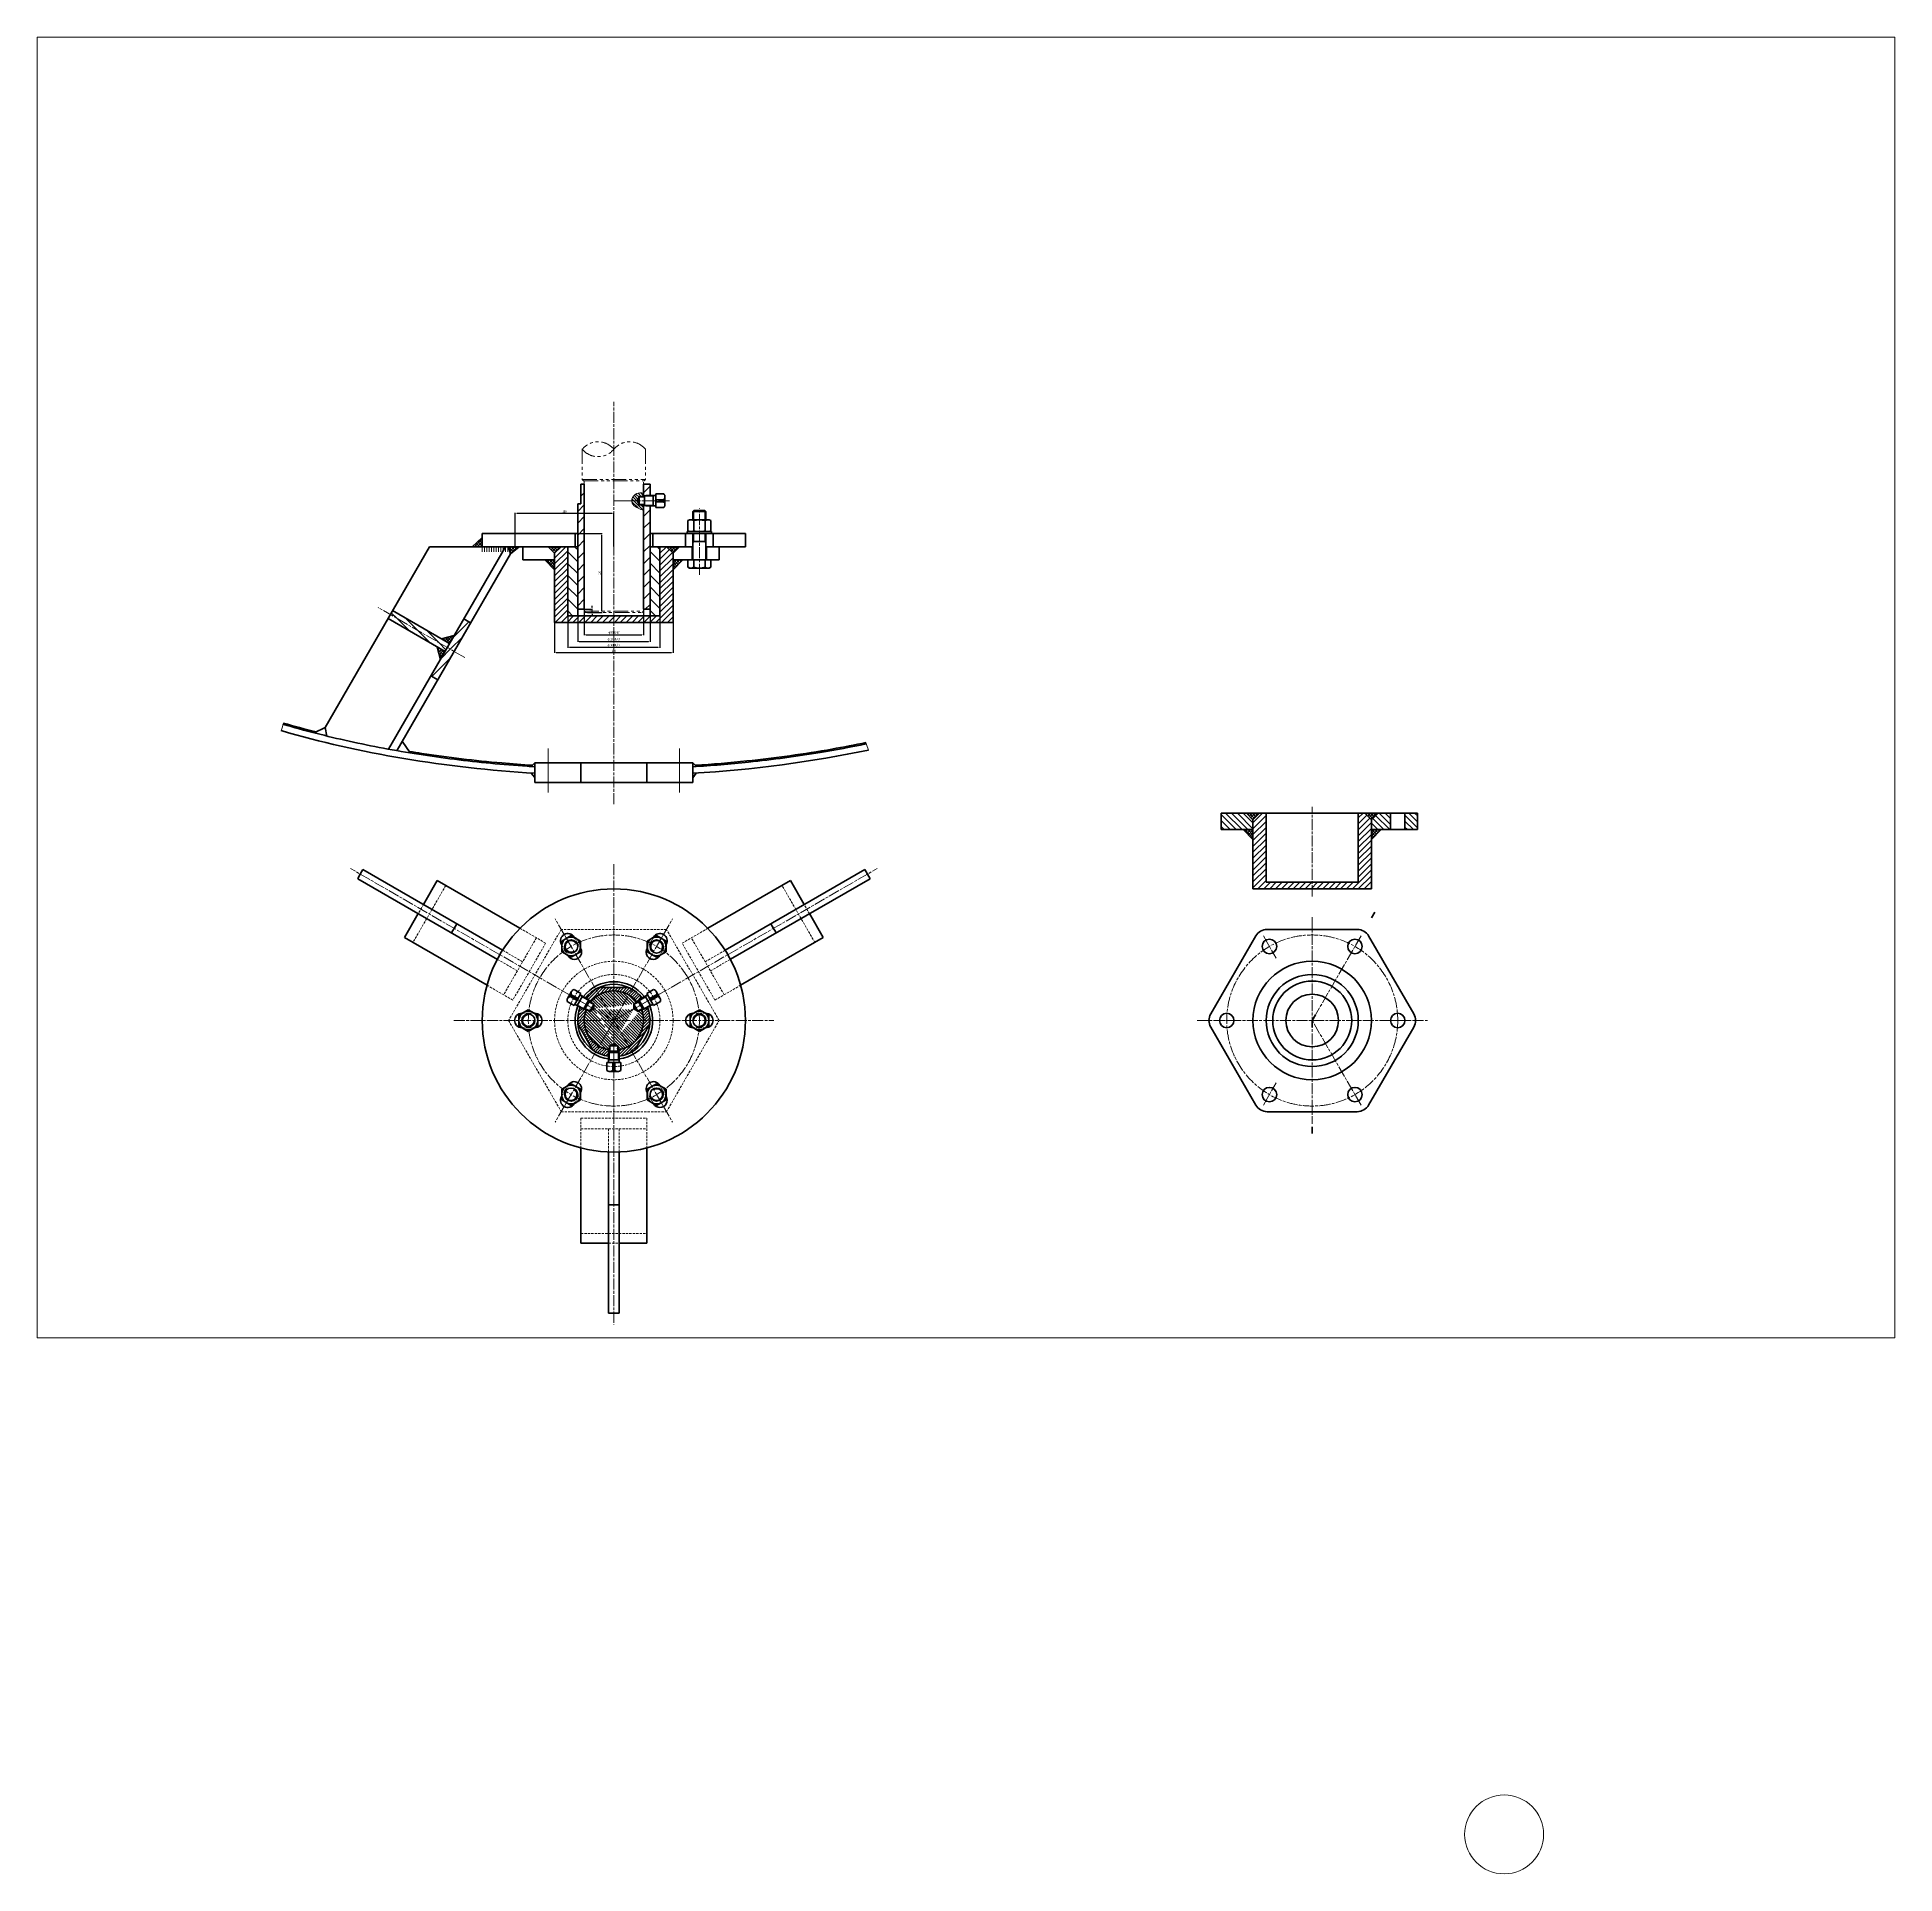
# Model space of a CAD drawing. Header units: millimetres. Extents: x 17368 to 100025, y -24769 to 12950.
# Drawn here: x 67260 to 70084, y -5059 to -2267 of the extents above; entities that cross this region are included whole.
import ezdxf

# ---------------------------------------------------------------- set-up
doc = ezdxf.new("R2010")
doc.units = ezdxf.units.MM
doc.header["$LTSCALE"] = 2.8
for name, pattern in [('ACAD_ISO04W100', [30, 24, -3, 0, -3]), ('AM_ISO08W050', [18, 12, -1.5, 3, -1.5]), ('AM_ISO08W050x2', [9, 6, -0.75, 1.5, -0.75]), ('PHANTOM2', [31.75, 15.875, -3.175, 3.175, -3.175, 3.175, -3.175]), ('YSYWPCG_HIDDEN', [0.375, 0.25, -0.125])]:
    doc.linetypes.add(name, pattern=pattern)
doc.layers.get('0').update_dxf_attribs({"lineweight": 50})
doc.layers.get('Defpoints').update_dxf_attribs({"lineweight": 50})
for name, color, linetype, lineweight in [('AM_0N', 7, 'Continuous', 50), ('AM_4N', 3, 'Continuous', 15), ('AM_7N', 4, 'AM_ISO08W050', 15), ('bhatch', 5, 'Continuous', 15), ('red', 1, 'ACAD_ISO04W100', 15), ('双点划线', 4, 'PHANTOM2', 15), ('细实线', 5, 'Continuous', 15)]:
    doc.layers.add(name, color=color, linetype=linetype, lineweight=lineweight)
doc.layers.add('不可打印线2', color=2, linetype='Continuous', lineweight=15, plot=False)
doc.styles.add('仿宋体', font='', dxfattribs={"width": 0.7, "height": 3.5})
doc.styles.get('仿宋体').set_extended_font_data('FangSong_GB2312')
doc.dimstyles.new('ISO-25', dxfattribs={"dimtxt": 3.5, "dimasz": 2.5, "dimexe": 1.25, "dimexo": 0.625, "dimtad": 1, "dimdsep": 46, "dimtxsty": '仿宋体', "dimcen": 2.5, "dimadec": 0, "dimazin": 0, "dimtfac": 1, "dimtmove": 0, "dimatfit": 1, "dimfxl": 0, "dimarcsym": 0})

# ---------------------------------------------------------------- blocks, each defined once
blk = doc.blocks.new('*D1631')
at = {"layer": 'Defpoints', "color": 0, "lineweight": 15}
for p in [(68136.7, -2990.9), (67986.7, -3041.8), (68136.7, -3041.8)]:
    blk.add_point(p, dxfattribs=at)
at = {"layer": '不可打印线2', "color": 0, "lineweight": -2}
for p, q in [((67986.7, -3041.2), (67986.7, -2990.1)), ((67989.2, -2990.9), (68134.2, -2990.9)), ((68136.7, -3041.2), (68136.7, -2990.1))]:
    blk.add_line(p, q, dxfattribs=at)
at = {"layer": '不可打印线2', "color": 0, "lineweight": 15}
for points in [[(67989.2, -2990.4), (67989.2, -2991.3), (67986.7, -2990.9)], [(68134.2, -2990.4), (68134.2, -2991.3), (68136.7, -2990.9)]]:
    blk.add_solid(points, dxfattribs=at)
at = {"layer": '不可打印线2', "color": 0, "lineweight": 15, "insert": (68061.7, -2988.3), "char_height": 3.5, "attachment_point": 5, "style": '仿宋体'}
blk.add_mtext('150', dxfattribs=at)
blk = doc.blocks.new('*D1632')
at = {"layer": 'Defpoints', "color": 0, "lineweight": 15}
for p in [(68091.7, -3136.4), (68181.7, -3134.1), (68181.7, -3175.5)]:
    blk.add_point(p, dxfattribs=at)
at = {"layer": '不可打印线2', "color": 0, "lineweight": -2}
for p, q in [((68091.7, -3137.1), (68091.7, -3176.3)), ((68181.7, -3134.7), (68181.7, -3176.3)), ((68094.2, -3175.5), (68179.2, -3175.5))]:
    blk.add_line(p, q, dxfattribs=at)
at = {"layer": '不可打印线2', "color": 0, "lineweight": 15}
for points in [[(68094.2, -3175), (68094.2, -3175.9), (68091.7, -3175.5)], [(68179.2, -3175), (68179.2, -3175.9), (68181.7, -3175.5)]]:
    blk.add_solid(points, dxfattribs=at)
at = {"layer": '不可打印线2', "color": 0, "lineweight": 15, "insert": (68136.7, -3172.5), "char_height": 3.5, "attachment_point": 5, "style": '仿宋体'}
blk.add_mtext('φ90H8/k7', dxfattribs=at)
blk = doc.blocks.new('*D1633')
at = {"layer": 'Defpoints', "color": 0, "lineweight": 15}
for p in [(68191.7, -3131.8), (68081.7, -3136.5), (68191.7, -3185.6)]:
    blk.add_point(p, dxfattribs=at)
at = {"layer": '不可打印线2', "color": 0, "lineweight": -2}
for p, q in [((68191.7, -3132.4), (68191.7, -3186.4)), ((68081.7, -3137.1), (68081.7, -3186.4)), ((68084.2, -3185.6), (68189.2, -3185.6))]:
    blk.add_line(p, q, dxfattribs=at)
at = {"layer": '不可打印线2', "color": 0, "lineweight": 15}
for points in [[(68084.2, -3185.2), (68084.2, -3186.1), (68081.7, -3185.6)], [(68189.2, -3185.2), (68189.2, -3186.1), (68191.7, -3185.6)]]:
    blk.add_solid(points, dxfattribs=at)
at = {"layer": '不可打印线2', "color": 0, "lineweight": 15, "insert": (68136.7, -3182.7), "char_height": 3.5, "attachment_point": 5, "style": '仿宋体'}
blk.add_mtext('φ110H8/e7', dxfattribs=at)
blk = doc.blocks.new('*D1634')
at = {"layer": 'Defpoints', "color": 0, "lineweight": 15}
for p in [(68066.7, -3117.8), (68206.7, -3117.8), (68206.7, -3194.6)]:
    blk.add_point(p, dxfattribs=at)
at = {"layer": '不可打印线2', "color": 0, "lineweight": -2}
for p, q in [((68066.7, -3118.4), (68066.7, -3195.4)), ((68206.7, -3118.4), (68206.7, -3195.4)), ((68069.2, -3194.6), (68204.2, -3194.6))]:
    blk.add_line(p, q, dxfattribs=at)
at = {"layer": '不可打印线2', "color": 0, "lineweight": 15}
for points in [[(68069.2, -3194.2), (68069.2, -3195), (68066.7, -3194.6)], [(68204.2, -3194.2), (68204.2, -3195), (68206.7, -3194.6)]]:
    blk.add_solid(points, dxfattribs=at)
at = {"layer": '不可打印线2', "color": 0, "lineweight": 15, "insert": (68136.7, -3191.6), "char_height": 3.5, "attachment_point": 5, "style": '仿宋体'}
blk.add_mtext('φ140H8/r7', dxfattribs=at)
blk = doc.blocks.new('*D1635')
at = {"layer": 'Defpoints', "color": 0, "lineweight": 15}
for p in [(68046.7, -3141.9), (68226.7, -3141.9), (68226.7, -3202.5)]:
    blk.add_point(p, dxfattribs=at)
at = {"layer": '不可打印线2', "color": 0, "lineweight": -2}
for p, q in [((68046.7, -3142.5), (68046.7, -3203.3)), ((68226.7, -3142.5), (68226.7, -3203.3)), ((68049.2, -3202.5), (68224.2, -3202.5))]:
    blk.add_line(p, q, dxfattribs=at)
at = {"layer": '不可打印线2', "color": 0, "lineweight": 15}
for points in [[(68049.2, -3202.1), (68049.2, -3203), (68046.7, -3202.5)], [(68224.2, -3202.1), (68224.2, -3203), (68226.7, -3202.5)]]:
    blk.add_solid(points, dxfattribs=at)
at = {"layer": '不可打印线2', "color": 0, "lineweight": 15, "insert": (68136.7, -3200), "char_height": 3.5, "attachment_point": 5, "style": '仿宋体'}
blk.add_mtext('180', dxfattribs=at)
blk = doc.blocks.new('*D1647')
at = {"layer": 'Defpoints', "color": 0, "lineweight": 15}
for p in [(68091.7, -3136.8), (68096.2, -3141.8), (68103.5, -3136.8)]:
    blk.add_point(p, dxfattribs=at)
at = {"layer": '不可打印线2', "color": 0, "lineweight": -2}
for p, q in [((68103.5, -3134.3), (68103.5, -3131.8)), ((68092.3, -3136.8), (68104.3, -3136.8)), ((68096.8, -3141.8), (68104.3, -3141.8)), ((68103.5, -3141.8), (68103.5, -3136.8)), ((68103.5, -3144.3), (68103.5, -3146.8))]:
    blk.add_line(p, q, dxfattribs=at)
at = {"layer": '不可打印线2', "color": 0, "lineweight": 15}
for points in [[(68103.1, -3134.3), (68103.9, -3134.3), (68103.5, -3136.8)], [(68103.1, -3144.3), (68103.9, -3144.3), (68103.5, -3141.8)]]:
    blk.add_solid(points, dxfattribs=at)
at = {"layer": '不可打印线2', "color": 0, "lineweight": 15, "insert": (68101, -3139.3), "char_height": 3.5, "attachment_point": 5, "rotation": 90, "style": '仿宋体'}
blk.add_mtext('5', dxfattribs=at)
blk = doc.blocks.new('*D1648')
at = {"layer": 'Defpoints', "color": 0, "lineweight": 15}
for p in [(68075.9, -3021.8), (68103.5, -3141.8), (68117.9, -3141.8)]:
    blk.add_point(p, dxfattribs=at)
at = {"layer": '不可打印线2', "color": 0, "lineweight": -2}
for p, q in [((68076.5, -3021.8), (68118.7, -3021.8)), ((68117.9, -3024.3), (68117.9, -3139.3)), ((68104.2, -3141.8), (68118.7, -3141.8))]:
    blk.add_line(p, q, dxfattribs=at)
at = {"layer": '不可打印线2', "color": 0, "lineweight": 15}
for points in [[(68117.5, -3024.3), (68118.3, -3024.3), (68117.9, -3021.8)], [(68117.5, -3139.3), (68118.3, -3139.3), (68117.9, -3141.8)]]:
    blk.add_solid(points, dxfattribs=at)
at = {"layer": '不可打印线2', "color": 0, "lineweight": 15, "insert": (68115.3, -3081.8), "char_height": 3.5, "attachment_point": 5, "rotation": 90, "style": '仿宋体'}
blk.add_mtext('120', dxfattribs=at)

msp = doc.modelspace()

# ---------------------------------------------------------------- hatches: boundary and pattern name
at = {"layer": 'bhatch'}
h = msp.add_hatch(dxfattribs=at)
h.set_pattern_fill('ANSI31', color=256, style=0)
h.set_pattern_definition([(45, (-2149.7643, -2198.5866), (-2.24506403, 2.24506403), [])])
h.paths.add_polyline_path([(68114.20343, -3722.95804), (68109.20342, -3714.29779, 0.0946884846), (68093.57853, -3727.79351), (68098.51814, -3730.64539), (68102.35301, -3732.85945, -0.0864324777)])
h.paths.add_polyline_path([(68113.79052, -3711.9292, 0.02347896), (68109.20342, -3714.29779), (68114.20343, -3722.95804, -0.1316524463), (68136.70342, -3716.9292), (68136.70342, -3711.9292)])
h.paths.add_polyline_path([(68136.70342, -3711.9292), (68136.70342, -3716.9292, -0.1316524146), (68159.20341, -3722.95806), (68164.20341, -3714.29781, 0.0234791253), (68159.61628, -3711.9292)])
h.paths.add_polyline_path([(68171.05379, -3732.85944), (68174.88867, -3730.64537), (68179.82826, -3727.79349, 0.0946881914), (68164.20341, -3714.29781), (68159.20341, -3722.95806, -0.0864322265)])
h.paths.add_polyline_path([(68187.82823, -3741.64987), (68182.88866, -3744.50174), (68179.05376, -3746.71582, -0.0864319515), (68181.7034, -3761.9292), (68191.7034, -3761.9292, 0.0946880614)])
h.paths.add_polyline_path([(68159.20343, -3800.90033), (68164.20342, -3809.56058, 0.0234785633), (68168.54816, -3806.77239), (68191.46112, -3767.08598, 0.0234786936), (68191.7034, -3761.9292), (68181.7034, -3761.9292, -0.2679490135)])
h.paths.add_polyline_path([(68144.70342, -3806.21238), (68144.70342, -3810.64056), (68144.70343, -3816.34427, 0.0946880663), (68164.20342, -3809.56058), (68159.20343, -3800.90033, -0.0864320719)])
h.paths.add_polyline_path([(68128.70346, -3816.34428), (68128.70346, -3810.64058), (68128.70345, -3806.21239, -0.0864322743), (68114.20341, -3800.90035), (68109.20341, -3809.5606, 0.0946883179)])
h.paths.add_polyline_path([(68104.8585, -3806.77228, 0.023479522), (68109.20341, -3809.5606), (68114.20341, -3800.90035, -0.2679492299), (68091.7034, -3761.9292), (68081.7034, -3761.9292, 0.0234794871), (68081.9457, -3767.08615)])
h.paths.add_polyline_path([(68094.35303, -3746.71583), (68090.51817, -3744.50178), (68085.57855, -3741.64989, 0.0946879349), (68081.7034, -3761.9292), (68091.7034, -3761.9292, -0.0864319037)])
at = {"layer": '细实线', "lineweight": 15}
h = msp.add_hatch(dxfattribs=at)
h.set_pattern_fill('ANSI31', color=256, scale=4, style=0)
h.paths.add_polyline_path([(68086.70342, -2976.81775), (68081.70342, -2976.81775), (68081.70342, -3136.81775), (68091.70342, -3136.81775), (68091.70342, -2946.81775), (68086.70342, -2946.81775)])
h.paths.add_polyline_path([(68191.70342, -2946.81775), (68181.70342, -2946.81775), (68181.70342, -2963.81777), (68185.41473, -2963.81777), (68191.70342, -2963.81777)])
h.paths.add_polyline_path([(68191.70342, -2979.81773), (68185.41473, -2979.81773), (68181.70342, -2979.81773), (68181.70342, -3136.81775), (68191.70342, -3136.81775)])
h.paths.add_polyline_path([(68181.70342, -2978.59083), (68181.70342, -2979.81773), (68185.41473, -2979.81773), (68184.18783, -2978.59083)])
h.paths.add_polyline_path([(68181.70342, -2963.81777), (68181.70342, -2965.04467), (68184.18783, -2965.04467), (68185.41473, -2963.81777)])
h = msp.add_hatch(dxfattribs=at)
h.set_pattern_fill('ANSI31', color=256, angle=90, style=0)
h.set_pattern_definition([(135, (2418.372, -2770.2278), (-2.24506403, -2.24506403), [])])
edge = h.paths.add_edge_path()
edge.add_line((68175.70342, -2965.31775), (68181.70342, -2965.31775))
edge.add_line((68181.70342, -2965.31775), (68181.70342, -2960.17245))
edge.add_spline(control_points=[(68181.70342, -2960.17245), (68178.15245, -2959.94896), (68170.74509, -2959.48275), (68164.48644, -2966.46365), (68164.03168, -2971.08694), (68164.03361, -2971.81775)], knot_values=[0, 0, 0, 0, 10.2996782482, 21.4852525421, 23.5919574597, 23.5919574597, 23.5919574597, 23.5919574597], degree=3, periodic=0)
edge.add_line((68164.03361, -2971.81775), (68165.59732, -2971.81775))
edge.add_line((68165.59732, -2971.81775), (68171.95064, -2971.81775))
edge.add_line((68171.95064, -2971.81775), (68175.70342, -2965.31775))
edge = h.paths.add_edge_path()
edge.add_line((68171.95065, -2971.81775), (68165.59732, -2971.81775))
edge.add_line((68165.59732, -2971.81775), (68164.03361, -2971.81775))
edge.add_spline(control_points=[(68164.03361, -2971.81775), (68164.0388, -2973.79211), (68165.5465, -2979.21229), (68173.55502, -2982.94753), (68179.12221, -2985.55056), (68181.70342, -2986.75745)], knot_values=[23.5919574597, 23.5919574597, 23.5919574597, 23.5919574597, 29.2834196898, 39.3292742338, 48.0133263468, 48.0133263468, 48.0133263468, 48.0133263468], degree=3, periodic=0)
edge.add_line((68181.70342, -2986.75745), (68181.70342, -2978.31775))
edge.add_line((68181.70342, -2978.31775), (68175.70342, -2978.31775))
edge.add_line((68175.70342, -2978.31775), (68171.95065, -2971.81775))
h = msp.add_hatch(dxfattribs=at)
h.set_pattern_fill('ANSI37', color=256, style=0)
h.paths.add_polyline_path([(67921.4615, -3041.81775), (67936.70343, -3041.81775), (67936.70343, -3027.7824)])
h = msp.add_hatch(dxfattribs=at)
h.set_pattern_fill('ANSI37', color=256, style=0)
h.set_pattern_definition([(45, (2418.372, -2770.2278), (-2.24506403, 2.24506403), []), (135, (2418.372, -2770.2278), (-2.24506403, -2.24506403), [])])
h.paths.add_polyline_path([(67976.36802, -3041.81775), (67979.6434, -3052.53318), (67992.96622, -3041.81775)])
h = msp.add_hatch(dxfattribs=at)
h.set_pattern_fill('ANSI31', color=256, scale=2, style=0)
h.paths.add_polyline_path([(68046.70342, -3156.81775), (68136.70342, -3156.81775), (68136.70342, -3146.81775), (68066.70342, -3146.81775), (68066.70342, -3041.81775), (68056.70342, -3041.81775), (68046.70342, -3051.81775)])
h.paths.add_polyline_path([(68206.70342, -3146.81775), (68136.70342, -3146.81775), (68136.70342, -3156.81775), (68226.70342, -3156.81775), (68226.70342, -3051.81775), (68216.70342, -3041.81775), (68206.70342, -3041.81775)])
h = msp.add_hatch(dxfattribs=at)
h.set_pattern_fill('ANSI31', color=256, scale=4, angle=90, style=0)
h.paths.add_polyline_path([(68066.70342, -3146.81775), (68081.70342, -3146.81775), (68081.70342, -3041.81775), (68066.70342, -3041.81775)])
h.paths.add_polyline_path([(68206.70342, -3041.81775), (68191.70342, -3041.81775), (68191.70342, -3146.81775), (68206.70342, -3146.81775)])
h = msp.add_hatch(dxfattribs=at)
h.set_pattern_fill('ANSI31', color=256, scale=2, angle=90, style=0)
h.set_pattern_definition([(135, (1061.358, -404.9094), (-4.49012806, -4.49012806), [])])
h.paths.add_polyline_path([(69108.06154, -3471.7271), (69108.06154, -3456.7271), (69098.06154, -3446.7271), (69059.49754, -3446.7271), (69059.49754, -3471.7271)])
h.paths.add_polyline_path([(69298.06154, -3446.7271), (69288.06154, -3456.7271), (69288.06154, -3471.7271), (69317.06152, -3471.7271), (69317.06152, -3446.7271)])
h.paths.add_polyline_path([(69339.06152, -3471.7271), (69358.06154, -3471.7271), (69358.06154, -3446.7271), (69339.06152, -3446.7271)])
h = msp.add_hatch(dxfattribs=at)
h.set_pattern_fill('ANSI37', color=256, style=0)
h.set_pattern_definition([(45, (1061.358, -404.9094), (-2.24506403, 2.24506403), []), (135, (1061.358, -404.9094), (-2.24506403, -2.24506403), [])])
h.paths.add_polyline_path([(69108.06154, -3456.7271), (69118.06154, -3446.7271), (69110.06154, -3446.7271), (69098.06154, -3446.7271)])
h.paths.add_polyline_path([(69108.06154, -3471.7271), (69093.06154, -3471.7271), (69108.06154, -3486.7271)])
h.paths.add_polyline_path([(69286.06154, -3446.7271), (69278.06154, -3446.7271), (69288.06154, -3456.7271), (69298.06154, -3446.7271)])
h.paths.add_polyline_path([(69288.06154, -3471.7271), (69288.06154, -3486.7271), (69303.06154, -3471.7271)])
h = msp.add_hatch(dxfattribs=at)
h.set_pattern_fill('ANSI31', color=256, scale=2, style=0)
h.paths.add_polyline_path([(69128.06154, -3446.7271), (69118.06154, -3446.7271), (69108.06154, -3456.7271), (69108.06154, -3561.7271), (69198.06154, -3561.7271), (69198.06154, -3551.7271), (69128.06154, -3551.7271)])
h.paths.add_polyline_path([(69288.06154, -3456.7271), (69278.06154, -3446.7271), (69268.06154, -3446.7271), (69268.06154, -3551.7271), (69198.06154, -3551.7271), (69198.06154, -3561.7271), (69288.06154, -3561.7271)])
h = msp.add_hatch(dxfattribs=at)
h.set_pattern_fill('ANSI31', color=256, angle=90, style=0)
h.set_pattern_definition([(135, (-2149.7643, -2198.5866), (-2.24506403, -2.24506403), [])])
edge = h.paths.add_edge_path()
edge.add_arc((68136.7034, -3761.9292), 45, 157.66230187, 262.33779055)
edge.add_arc((68136.7034, -3761.9292), 45, 37.662221, 142.33779055)
edge.add_arc((68136.7034, -3761.9292), 45, 277.66230187, 382.33770968)
edge.add_line((68130.20343, -3800.92927), (68130.20344, -3806.45729))
edge.add_line((68136.70343, -3797.17649), (68130.20343, -3800.92927))
edge.add_line((68136.70343, -3797.17649), (68143.20343, -3800.92926))
edge.add_line((68143.20343, -3800.92926), (68143.20344, -3806.45728))
edge.add_line((68106.1784, -3736.80006), (68101.39093, -3734.03602))
edge.add_line((68106.1784, -3744.30562), (68106.1784, -3736.80006))
edge.add_line((68106.1784, -3744.30562), (68099.67841, -3748.0584))
edge.add_line((68099.67841, -3748.0584), (68094.89094, -3745.29436))
edge.add_line((68167.22842, -3736.80005), (68172.01587, -3734.03602))
edge.add_line((68167.22843, -3744.30561), (68167.22842, -3736.80005))
edge.add_line((68167.22843, -3744.30561), (68173.72844, -3748.05838))
edge.add_line((68173.72844, -3748.05838), (68178.51586, -3745.29435))

# ---------------------------------------------------------------- linework, layer by layer
for p, q in [((68086.70342, -2946.81775), (68091.70342, -2946.81775)), ((68086.70342, -2976.81775), (68086.70342, -2946.81775)), ((68091.70342, -2946.81775), (68091.70342, -3136.81775)), ((68181.70342, -2946.81775), (68191.70342, -2946.81775)), ((68181.70342, -2946.81775), (68181.70342, -2965.81775)), ((68191.70342, -2963.81777), (68191.70342, -2946.81775)), ((68200.41475, -2961.36775), (68212.52612, -2961.36775)), ((68200.41475, -2961.36775), (68200.41475, -2982.26775)), ((68081.70342, -3146.81775), (68081.70342, -2976.81775)), ((68081.70342, -2976.81775), (68086.70342, -2976.81775)), ((68171.95064, -2971.81775), (68175.70342, -2965.31775)), ((68171.95064, -2971.81775), (68175.70342, -2978.31775)), ((68175.41475, -2965.81775), (68183.41475, -2965.81775)), ((68175.41475, -2965.81775), (68175.41475, -2977.81775)), ((68175.41475, -2977.81775), (68183.41475, -2977.81775)), ((68175.70342, -2965.31775), (68181.70342, -2965.31775)), ((68175.70342, -2965.81775), (68175.70342, -2965.31775)), ((68175.70342, -2978.31775), (68175.70342, -2977.81775)), ((68175.70342, -2978.31775), (68181.70342, -2978.31775)), ((68181.70342, -3136.81775), (68181.70342, -2977.81775)), ((68183.41475, -2965.81775), (68183.41475, -2977.81775)), ((68191.70342, -3146.81775), (68191.70342, -2979.81773)), ((68200.41475, -2970.24693), (68200.41475, -2973.38857)), ((68200.41475, -2970.24693), (68212.52612, -2970.24693)), ((68200.41475, -2973.38857), (68212.52612, -2973.38857)), ((68200.41475, -2982.26775), (68212.52614, -2982.26775)), ((68212.52612, -2970.24693), (68212.52612, -2973.38857)), ((68214.41475, -2965.80734), (68214.41475, -2977.82819)), ((68285.20342, -3018.81775), (68248.20342, -3018.81775)), ((67856.5035, -3041.81775), (67697.94961, -3316.44113)), ((67971.97355, -3041.81775), (67794.35545, -3349.46132)), ((67856.5035, -3041.81775), (68048.70342, -3041.81775)), ((67936.70343, -3027.7824), (67921.4615, -3041.81775)), ((67936.70343, -3041.81775), (67936.70343, -3021.81775)), ((67936.70343, -3021.81775), (68081.70342, -3021.81775)), ((67976.36802, -3041.81775), (67979.6434, -3052.53318)), ((67979.6434, -3052.53318), (67992.96622, -3041.81775)), ((67998.13942, -3041.81775), (67998.13942, -3061.81775)), ((68046.70342, -3051.81775), (68036.70342, -3041.81775)), ((68046.70342, -3051.81775), (68056.70342, -3041.81775)), ((68048.70342, -3041.81775), (68081.70342, -3041.81775)), ((68066.70342, -3146.81775), (68066.70342, -3041.81775)), ((68077.70342, -3041.81775), (68077.70342, -3021.81775)), ((68336.70341, -3021.81775), (68191.70342, -3021.81775)), ((68224.70342, -3041.81775), (68191.70342, -3041.81775)), ((68195.70342, -3041.81775), (68195.70342, -3021.81775)), ((68206.70342, -3146.81775), (68206.70342, -3041.81775)), ((68226.70342, -3051.81775), (68216.70342, -3041.81775)), ((68256.7034, -3041.81775), (68224.70342, -3041.81775)), ((68226.70342, -3051.81775), (68236.70342, -3041.81775)), ((68336.70341, -3041.81775), (68276.7034, -3041.81775)), ((68296.70342, -3061.81775), (68296.70342, -3041.81775)), ((68336.70341, -3021.81775), (68336.70341, -3041.81775)), ((67979.6434, -3052.53318), (67807.27814, -3351.07857)), ((67998.13942, -3061.81775), (68046.70342, -3061.81775)), ((68046.70342, -3076.81775), (68031.70342, -3061.81775)), ((68046.70342, -3156.81775), (68046.70342, -3051.81775)), ((68226.70342, -3156.81775), (68226.70342, -3051.81775)), ((68226.70342, -3076.81775), (68241.70342, -3061.81775)), ((68296.70342, -3061.81775), (68226.70342, -3061.81775)), ((67880.08828, -3200.9677), (67793.48574, -3150.9677)), ((67887.08828, -3188.84335), (67800.48574, -3138.84335)), ((67918.98058, -3157.60426), (67908.58828, -3151.60426)), ((68046.70342, -3156.81775), (68226.70342, -3156.81775)), ((68066.70342, -3146.81775), (68206.70342, -3146.81775)), ((68081.70342, -3136.81775), (68091.70342, -3136.81775)), ((68181.70342, -3136.81775), (68191.70342, -3136.81775)), ((67894.08828, -3176.71899), (67874.96392, -3181.84335)), ((67873.08828, -3213.09206), (67867.96392, -3193.9677)), ((67868.98058, -3244.2068), (67858.58828, -3238.2068)), ((67681.44252, -3324.74638), (67697.94961, -3316.44113)), ((67697.94961, -3316.44113), (67700.50089, -3329.51156)), ((67815.21887, -3337.32481), (67827.30787, -3355.16721)), ((68011.16841, -3385.86304), (68016.70342, -3392.57074)), ((68016.70342, -3370.20531), (68011.20296, -3375.84514)), ((68016.70342, -3370.20531), (68016.70342, -3400.20531)), ((68016.70342, -3370.20531), (68256.70755, -3370.20531)), ((68086.70342, -3370.20531), (68086.70342, -3400.20531)), ((68186.70342, -3370.20531), (68186.70342, -3400.20531)), ((68256.70342, -3370.20531), (68256.70342, -3400.20531)), ((68256.70342, -3370.20531), (68262.13054, -3375.84967)), ((68262.00763, -3385.87763), (68256.70342, -3392.97535)), ((68016.70342, -3400.20531), (68256.70755, -3400.20531)), ((69059.49754, -3446.7271), (69358.06154, -3446.7271)), ((69059.49754, -3446.7271), (69059.49754, -3471.7271)), ((69059.49754, -3471.7271), (69108.06154, -3471.7271)), ((69108.06154, -3486.7271), (69093.06154, -3471.7271)), ((69108.06154, -3456.7271), (69098.06154, -3446.7271)), ((69108.06154, -3456.7271), (69118.06154, -3446.7271)), ((69108.06154, -3561.7271), (69108.06154, -3456.7271)), ((69128.06154, -3551.7271), (69128.06154, -3446.7271)), ((69268.06154, -3551.7271), (69268.06154, -3446.7271)), ((69288.06154, -3456.7271), (69278.06154, -3446.7271)), ((69288.06154, -3456.7271), (69298.06154, -3446.7271)), ((69288.06154, -3561.7271), (69288.06154, -3456.7271)), ((69358.06154, -3471.7271), (69288.06154, -3471.7271)), ((69288.06154, -3486.7271), (69303.06154, -3471.7271)), ((69358.06154, -3471.7271), (69358.06154, -3446.7271)), ((67959.64366, -3668.94131), (67747.34786, -3546.37227)), ((67967.67973, -3655.10572), (67755.34787, -3532.51586)), ((67868.4006, -3549.28946), (67847.40061, -3585.66251)), ((67993.99829, -3621.80335), (67868.40048, -3549.28942)), ((68279.40849, -3621.80334), (68405.00642, -3549.28934)), ((68305.76751, -3655.0824), (68518.05907, -3532.51581)), ((68313.80196, -3668.91892), (68526.05907, -3546.37221)), ((68426.00642, -3585.66261), (68405.00641, -3549.28953)), ((69128.06154, -3551.7271), (69268.06154, -3551.7271)), ((69108.06154, -3561.7271), (69288.06154, -3561.7271)), ((67839.40061, -3599.51891), (67818.4006, -3635.892)), ((68455.00641, -3635.89207), (68434.00642, -3599.51902)), ((67943.9983, -3708.4059), (67818.40049, -3635.89197)), ((68329.4085, -3708.40588), (68455.00643, -3635.89187)), ((68066.39819, -3728.27877), (68072.40861, -3717.86841)), ((68070.25359, -3725.37828), (68071.8244, -3722.65755)), ((68080.74235, -3731.43396), (68070.25359, -3725.37828)), ((68082.31316, -3728.71322), (68071.8244, -3722.65755)), ((68086.75275, -3721.02362), (68076.26397, -3714.96793)), ((68076.30276, -3739.12356), (68086.75275, -3721.02362)), ((68186.65405, -3721.02357), (68197.14279, -3714.96788)), ((68186.65405, -3721.02357), (68197.10406, -3739.12349)), ((68191.09364, -3728.71317), (68201.58239, -3722.65747)), ((68192.66446, -3731.4339), (68203.15321, -3725.3782)), ((68200.99819, -3717.86836), (68207.00863, -3728.27871)), ((68201.58239, -3722.65747), (68203.15321, -3725.3782)), ((68076.30276, -3739.12356), (68065.814, -3733.06788)), ((68080.74235, -3731.43396), (68082.31316, -3728.71322)), ((68093.2502, -3743.76973), (68099.25019, -3733.37742)), ((68100.17841, -3747.76972), (68093.2502, -3743.76973)), ((68099.67841, -3748.0584), (68094.89094, -3745.29436)), ((68106.1784, -3737.37741), (68099.25019, -3733.37742)), ((68106.1784, -3744.30562), (68099.67841, -3748.0584)), ((68099.92841, -3747.62539), (68099.67841, -3748.0584)), ((68100.17841, -3747.76972), (68106.1784, -3737.37741)), ((68106.1784, -3736.80006), (68101.39093, -3734.03602)), ((68106.1784, -3736.80006), (68105.9284, -3737.23308)), ((68106.1784, -3744.30562), (68106.1784, -3736.80006)), ((68167.22842, -3736.80005), (68172.01587, -3734.03602)), ((68167.22843, -3744.30561), (68167.22842, -3736.80005)), ((68167.47843, -3737.23306), (68167.22842, -3736.80005)), ((68167.22843, -3737.3774), (68174.15662, -3733.3774)), ((68167.22843, -3737.3774), (68173.22843, -3747.7697)), ((68167.22843, -3744.30561), (68173.72844, -3748.05838)), ((68173.22843, -3747.7697), (68180.15663, -3743.7697)), ((68173.72844, -3748.05838), (68173.47843, -3747.62536)), ((68173.72844, -3748.05838), (68178.51586, -3745.29435)), ((68174.15662, -3733.3774), (68180.15663, -3743.7697)), ((68174.88867, -3730.64537), (68182.88866, -3744.50174)), ((68191.09364, -3728.71317), (68192.66446, -3731.4339)), ((68197.10406, -3739.12349), (68207.59283, -3733.06779)), ((68136.70343, -3797.17649), (68130.20343, -3800.92927)), ((68130.20343, -3800.92927), (68130.70343, -3800.92927)), ((68130.20343, -3800.92927), (68130.20344, -3806.45729)), ((68142.70343, -3800.64058), (68130.70343, -3800.64059)), ((68130.70343, -3800.64059), (68130.70344, -3808.64059)), ((68142.70344, -3808.64058), (68130.70344, -3808.64059)), ((68136.70343, -3797.17649), (68143.20343, -3800.92926)), ((68142.70343, -3800.64058), (68142.70344, -3808.64058)), ((68142.70343, -3800.92926), (68143.20343, -3800.92926)), ((68143.20343, -3800.92926), (68143.20344, -3806.45728)), ((68147.15345, -3825.64058), (68126.25345, -3825.6406)), ((68126.25345, -3825.6406), (68126.25347, -3837.75199)), ((68142.71387, -3839.64058), (68130.69303, -3839.64059)), ((68138.27427, -3825.64059), (68135.13264, -3825.64059)), ((68135.13264, -3825.64059), (68135.13265, -3837.75196)), ((68138.27428, -3837.75196), (68135.13265, -3837.75196)), ((68138.27427, -3825.64059), (68138.27428, -3837.75196)), ((68147.15345, -3825.64058), (68147.15347, -3837.75195)), ((68086.70344, -3955.57838), (68086.70344, -4100.60629)), ((68128.70342, -3961.76914), (68128.70342, -4206.89963)), ((68144.70342, -3961.76914), (68144.70342, -4206.89963)), ((68186.70344, -3955.57836), (68186.70344, -4100.6063)), ((68086.70344, -4100.60629), (68128.70342, -4100.60629)), ((68144.70342, -4100.60629), (68186.70344, -4100.60629))]:
    msp.add_line(p, q)
at = {"extrusion": (1, -4.10464e-07, 0)}
for p, q in [((68248.20342, -3021.81775), (68248.20342, -3018.81775)), ((68285.20342, -3021.81775), (68285.20342, -3018.81775)), ((68245.70341, -3041.81775), (68245.70342, -3021.81775)), ((68287.70341, -3041.81775), (68287.70342, -3021.81775))]:
    msp.add_line(p, q, dxfattribs=at)
at = {"lineweight": 35}
for p, q in [((69288.02378, -3606.11004), (69293.02378, -3597.44978)), ((69198.06152, -3761.9292), (69203.06153, -3753.26895)), ((69198.06154, -3761.9292), (69198.06154, -3771.9292)), ((69198.06154, -3933.62304), (69198.06154, -3923.62304))]:
    msp.add_line(p, q, dxfattribs=at)
at = {"color": 7}
for p, q in [((68071.70342, -3632.87089), (68057.43565, -3641.1084)), ((68057.43565, -3641.1084), (68057.43565, -3657.58338)), ((68085.97119, -3641.10838), (68071.70342, -3632.87089)), ((68085.97118, -3657.58338), (68085.97119, -3641.10838)), ((68187.43567, -3641.10839), (68187.43566, -3657.58338)), ((68201.70342, -3632.87089), (68187.43567, -3641.10839)), ((68215.97119, -3641.1084), (68201.70342, -3632.87089)), ((68215.9712, -3657.58339), (68215.97119, -3641.1084)), ((68057.43565, -3657.58338), (68071.70341, -3665.82088)), ((68071.70341, -3665.82088), (68085.97118, -3657.58338)), ((68187.43566, -3657.58338), (68201.70343, -3665.82088)), ((68201.70343, -3665.82088), (68215.9712, -3657.58339)), ((68113.79052, -3711.9292), (68159.61628, -3711.9292)), ((68006.70341, -3745.45419), (67992.43565, -3753.6917)), ((67992.43565, -3753.6917), (67992.43565, -3770.1667)), ((68020.97117, -3753.6917), (68006.70341, -3745.45419)), ((68020.97117, -3770.1667), (68020.97117, -3753.6917)), ((68266.70343, -3745.45421), (68252.43567, -3753.6917)), ((68252.43567, -3753.6917), (68252.43567, -3770.1667)), ((68280.97119, -3753.6917), (68266.70343, -3745.45421)), ((68280.97119, -3770.1667), (68280.97119, -3753.6917)), ((67992.43565, -3770.1667), (68006.70341, -3778.40419)), ((68006.70341, -3778.40419), (68020.97117, -3770.1667)), ((68104.85851, -3806.7723), (68081.94563, -3767.08603)), ((68191.46105, -3767.0861), (68168.54817, -3806.77237)), ((68252.43567, -3770.1667), (68266.70343, -3778.40421)), ((68266.70343, -3778.40421), (68280.97119, -3770.1667)), ((68071.70341, -3858.03752), (68057.43564, -3866.27501)), ((68057.43564, -3866.27501), (68057.43565, -3882.75)), ((68085.97118, -3866.27502), (68071.70341, -3858.03752)), ((68085.97118, -3882.75001), (68085.97118, -3866.27502)), ((68187.43566, -3866.27502), (68187.43565, -3882.75002)), ((68201.70343, -3858.03752), (68187.43566, -3866.27502)), ((68215.97119, -3866.27502), (68201.70343, -3858.03752)), ((68215.97119, -3882.75), (68215.97119, -3866.27502)), ((68057.43565, -3882.75), (68071.70342, -3890.98751)), ((68071.70342, -3890.98751), (68085.97118, -3882.75001)), ((68187.43565, -3882.75002), (68201.70342, -3890.98751)), ((68201.70342, -3890.98751), (68215.97119, -3882.75))]:
    msp.add_line(p, q, dxfattribs=at)
msp.add_lwpolyline([(69112.28804, -3633.36514), (69043.83504, -3751.9292, 0.2679491924), (69043.83504, -3771.9292), (69112.28804, -3890.49326, 0.2679491924), (69129.60855, -3900.49326), (69266.51454, -3900.49326, 0.2679491924), (69283.83504, -3890.49326), (69352.28804, -3771.9292, 0.2679491924), (69352.28804, -3751.9292), (69283.83504, -3633.36514, 0.2679491924), (69266.51454, -3623.36514), (69129.60855, -3623.36514, 0.2679491924)], format="xyb", close=True)
for centre, radius in [((68136.7034, -3761.9292), 200), ((69133.06154, -3649.34589), 11), ((69263.06155, -3649.34589), 11), ((69198.06154, -3761.9292), 90), ((69198.06154, -3761.9292), 70), ((69198.06154, -3761.92916), 60), ((69198.06154, -3761.92916), 40), ((69068.06153, -3761.9292), 11), ((69328.06155, -3761.9292), 11), ((69133.06154, -3874.51251), 11), ((69263.06155, -3874.51251), 11)]:
    msp.add_circle(centre, radius)
for centre, radius in [((68071.70342, -3649.34589), 14.26777), ((68071.70342, -3649.34589), 10), ((68201.70343, -3649.34589), 14.26777), ((68201.70343, -3649.34589), 10), ((68006.70341, -3761.9292), 14.26777), ((68006.70341, -3761.9292), 10), ((68266.70343, -3761.9292), 14.26777), ((68266.70343, -3761.9292), 10), ((68071.70342, -3874.51251), 14.26777), ((68071.70342, -3874.51251), 10), ((68201.70343, -3874.51251), 14.26777), ((68201.70343, -3874.51251), 10)]:
    msp.add_circle(centre, radius, dxfattribs=at)
for centre, radius, start, end in [((68208.25237, -2965.80734), 6.16238, 313.90959303, 46.09040697), ((68208.25237, -2977.82818), 6.16238, 313.90956002, 46.09037395), ((68136.70348, -3761.92927), 445.04227, 148.96999776, 151.02998603), ((68136.70348, -3761.92927), 445.04227, 28.96999776, 31.02998603), ((68136.70348, -3761.92927), 280.19999, 148.36391093, 151.63606332), ((68136.70348, -3761.92927), 280.19999, 28.36391093, 31.63606332), ((68071.73497, -3731.35995), 6.16238, 103.90964646, 196.0904604), ((68077.74539, -3720.9496), 6.16238, 103.90961345, 196.09042738), ((68195.66142, -3720.94955), 6.16238, 343.90964646, 76.09046039), ((68201.67185, -3731.3599), 6.16238, 343.90961345, 76.09042738), ((68130.69303, -3833.47821), 6.16238, 223.90961345, 316.09042738), ((68142.71387, -3833.4782), 6.16238, 223.90964646, 316.09046039), ((68136.70348, -3761.92927), 280.19999, 268.36391093, 271.63606332), ((68136.70348, -3761.92927), 445.04227, 268.96999776, 271.02998603)]:
    msp.add_arc(centre, radius, start, end)
for centre, radius, start, end in [((68066.70342, -3640.68564), 11, 30.00000801, 210.00000801), ((68206.70351, -3640.68562), 11, 330.00000801, 150.00000801), ((68076.70342, -3658.00615), 11, 210.00000801, 30.00000801), ((68196.70352, -3658.00613), 11, 150.00000801, 330.00000801), ((68136.70342, -3761.92924), 59, 37.792936, 142.20711871), ((68136.7034, -3761.9292), 55, 38.36356617, 141.63646257), ((68136.7034, -3761.9292), 45, 37.662221, 142.33779055), ((67996.70339, -3761.92929), 11, 90.00000801, 270.00000801), ((68016.70339, -3761.92929), 11, 270.00000801, 90.00000801), ((68136.70342, -3761.92924), 59, 157.792936, 262.2071187), ((68136.7034, -3761.9292), 55, 158.36363245, 261.63646257), ((68136.7034, -3761.9292), 45, 157.66230187, 262.33779055), ((68136.7034, -3761.9292), 45, 277.66230187, 22.33770968), ((68136.70342, -3761.92924), 59, 277.792936, 22.2071187), ((68136.7034, -3761.9292), 55, 278.36363245, 21.6363963), ((68256.70358, -3761.92926), 11, 90.00000801, 270.00000801), ((68276.70358, -3761.92925), 11, 270.00000801, 90.00000801), ((68076.70345, -3865.85241), 11, 330.00000801, 150.00000801), ((68196.70355, -3865.8524), 11, 30.00000801, 210.00000801), ((68066.70345, -3883.17292), 11, 150.00000801, 330.00000801), ((68206.70355, -3883.1729), 11, 210.00000801, 30.00000801)]:
    msp.add_arc(centre, radius, start, end, dxfattribs=at)
for start_param, end_param in [(1.0466534108, 1.4517031249), (1.6898895287, 1.9639029068)]:
    msp.add_ellipse((68136.70342, -2879.81775), major_axis=(-1010, 0), ratio=0.504950495, start_param=start_param, end_param=end_param)
for points, knots in [([(67634.02968, -3311.75225), (67650.28639, -3316.49758), (67666.81057, -3321.01364), (67717.07522, -3333.84214), (67751.53791, -3341.44491), (67821.95134, -3354.65692), (67857.90188, -3360.26613), (67930.83304, -3369.41771), (67967.81347, -3372.96006), (68008.94729, -3375.70434), (68012.82398, -3375.95136), (68016.70342, -3376.18695)], [1.04665325246, 1.04665325246, 1.04665325246, 1.04665325246, 1.10281085964, 1.10281085964, 1.21501831321, 1.21501831321, 1.32722576678, 1.32722576678, 1.43943322035, 1.43943322035, 1.45109861808, 1.45109861808, 1.45109861808, 1.45109861808]), ([(67825.71857, -3352.82153), (67832.59911, -3354.00895), (67838.70259, -3354.97799), (67884.65151, -3362.02971), (67925.24392, -3366.89011), (67981.81212, -3371.8109), (67997.40514, -3372.97685), (68013.04448, -3373.95696)], [1.25661141041, 1.25661141041, 1.25661141041, 1.25661141041, 1.2757420722, 1.2757420722, 1.4002074476, 1.4002074476, 1.44730478389, 1.44730478389, 1.44730478389, 1.44730478389]), ([(68256.70342, -3376.18686), (68285.15768, -3374.45862), (68313.46388, -3372.11586), (68378.30679, -3365.29916), (68414.66121, -3360.38876), (68474.00308, -3350.54295), (68497.36415, -3346.17431), (68520.36738, -3341.37485)], [1.69049406146, 1.69049406146, 1.69049406146, 1.69049406146, 1.77605558106, 1.77605558106, 1.88826303463, 1.88826303463, 1.96263426805, 1.96263426805, 1.96263426805, 1.96263426805]), ([(68260.31381, -3373.96021), (68286.66802, -3372.30894), (68312.89076, -3370.12991), (68382.74659, -3362.87651), (68425.98245, -3356.84084), (68485.56106, -3346.31294), (68502.73926, -3343.0069), (68519.72191, -3339.46598)], [1.69423908381, 1.69423908381, 1.69423908381, 1.69423908381, 1.77360357381, 1.77360357381, 1.90741248839, 1.90741248839, 1.96237894281, 1.96237894281, 1.96237894281, 1.96237894281])]:
    msp.add_open_spline(points, degree=3, knots=knots)
msp.add_open_spline([(67634.59012, -3309.83225), (67650.85438, -3314.57957), (67667.3876, -3319.09717), (67684.16301, -3323.37761)], degree=3)
at = {"layer": 'AM_0N'}
for p, q in [((68183.41475, -2965.81775), (68185.41473, -2963.81777)), ((68183.41475, -2977.81775), (68185.41473, -2979.81773)), ((68098.51814, -3730.64539), (68090.51817, -3744.50176)), ((68093.2502, -3743.76973), (68090.51817, -3744.50178)), ((68099.25019, -3733.37742), (68098.51814, -3730.64539)), ((68174.15662, -3733.3774), (68174.88867, -3730.64537)), ((68180.15663, -3743.7697), (68182.88866, -3744.50174)), ((68130.70344, -3808.64059), (68128.70346, -3810.64058)), ((68128.70346, -3810.64058), (68144.70342, -3810.64056)), ((68142.70344, -3808.64058), (68144.70342, -3810.64056))]:
    msp.add_line(p, q, dxfattribs=at)
at = {"layer": 'AM_0N', "extrusion": (-1.83691e-16, -1, 0)}
for p, q in [((68200.41475, -2963.81777), (68185.41473, -2963.81777)), ((68184.18783, -2965.04467), (68181.70342, -2965.04467))]:
    msp.add_line(p, q, dxfattribs=at)
at = {"layer": 'AM_0N', "extrusion": (1, -1.83691e-16, 0)}
msp.add_line((68196.41475, -2963.81746), (68196.41475, -2979.81746), dxfattribs=at)
at = {"layer": 'AM_0N', "extrusion": (-1.83691e-16, 1, 0)}
for p, q in [((68184.18783, -2978.59083), (68181.70342, -2978.59083)), ((68200.41475, -2979.81773), (68185.41473, -2979.81773))]:
    msp.add_line(p, q, dxfattribs=at)
at = {"layer": 'AM_0N', "extrusion": (-0.707107, 0.707107, 0)}
msp.add_line((68258.23703, -2986.81775), (68256.7034, -2988.35137), dxfattribs=at)
at = {"layer": 'AM_0N', "extrusion": (-1, 6.12303e-17, 0)}
for p, q in [((68256.7034, -3000.81775), (68256.7034, -2988.35137)), ((68276.7034, -3000.81775), (68276.7034, -2988.35137)), ((68249.37842, -3017.47541), (68249.37842, -3002.16009)), ((68258.03868, -3017.47541), (68258.03868, -3002.16009)), ((68275.36817, -3017.47541), (68275.36817, -3002.16009)), ((68284.02842, -3017.47541), (68284.02842, -3002.16009)), ((68255.7034, -3061.81775), (68255.7034, -3041.81775)), ((68256.7034, -3061.81775), (68256.7034, -3021.81775)), ((68276.7034, -3061.81775), (68276.7034, -3021.81775)), ((68277.7034, -3061.81775), (68277.7034, -3041.81775)), ((68249.3784, -3072.97541), (68249.3784, -3061.81775)), ((68258.03866, -3072.97541), (68258.03866, -3061.81775)), ((68275.36815, -3072.97541), (68275.36815, -3061.81775)), ((68284.0284, -3072.97541), (68284.0284, -3061.81775)), ((69317.06152, -3471.7271), (69317.06152, -3446.7271)), ((69339.06152, -3471.7271), (69339.06152, -3446.7271))]:
    msp.add_line(p, q, dxfattribs=at)
at = {"layer": 'AM_0N', "extrusion": (-6.12303e-17, 1, 0)}
for p, q in [((68256.7034, -2988.35137), (68276.7034, -2988.35137)), ((68258.23703, -2986.81775), (68275.16978, -2986.81775))]:
    msp.add_line(p, q, dxfattribs=at)
at = {"layer": 'AM_0N', "extrusion": (0.707107, 0.707107, 0)}
msp.add_line((68276.7034, -2988.35137), (68275.16978, -2986.81775), dxfattribs=at)
at = {"layer": 'AM_0N', "extrusion": (0.5, -0.866025, 0)}
msp.add_line((68249.37842, -3002.16009), (68251.70342, -3000.81775), dxfattribs=at)
at = {"layer": 'AM_0N', "extrusion": (0.5, 0.866025, 0)}
for p, q in [((68249.37842, -3017.47541), (68251.70342, -3018.81775)), ((68249.3784, -3072.97541), (68251.7034, -3074.31775))]:
    msp.add_line(p, q, dxfattribs=at)
at = {"layer": 'AM_0N', "extrusion": (6.12303e-17, 1, 0)}
for p, q in [((68251.70342, -3000.81775), (68281.70342, -3000.81775)), ((68251.70342, -3018.81775), (68281.70342, -3018.81775)), ((68276.70341, -3033.87505), (68256.70341, -3033.87505)), ((68251.7034, -3074.31775), (68281.7034, -3074.31775))]:
    msp.add_line(p, q, dxfattribs=at)
at = {"layer": 'AM_0N', "extrusion": (6.12303e-17, -1, 0)}
msp.add_line((68251.70342, -3000.81775), (68281.70342, -3000.81775), dxfattribs=at)
at = {"layer": 'AM_0N', "extrusion": (-0.5, -0.866025, 0)}
msp.add_line((68284.02842, -3002.16009), (68281.70342, -3000.81775), dxfattribs=at)
at = {"layer": 'AM_0N', "extrusion": (-0.5, 0.866025, 0)}
for p, q in [((68284.02842, -3017.47541), (68281.70342, -3018.81775)), ((68284.0284, -3072.97541), (68281.7034, -3074.31775))]:
    msp.add_line(p, q, dxfattribs=at)
at = {"layer": 'AM_0N', "extrusion": (-0.866026, 0.499999, 0)}
msp.add_line((68080.99172, -3739.00204), (68088.99171, -3725.14563), dxfattribs=at)
at = {"layer": 'AM_0N', "extrusion": (-0.499999, -0.866026, 0)}
for p, q in [((68085.52774, -3723.1454), (68098.51814, -3730.64539)), ((68098.96722, -3732.32137), (68101.56273, -3733.81988))]:
    msp.add_line(p, q, dxfattribs=at)
at = {"layer": 'AM_0N', "extrusion": (0.500001, -0.866025, 0)}
for p, q in [((68187.87906, -3723.14535), (68174.88867, -3730.64537)), ((68174.43959, -3732.32134), (68171.84406, -3733.81988))]:
    msp.add_line(p, q, dxfattribs=at)
at = {"layer": 'AM_0N', "extrusion": (0.866025, 0.500001, 0)}
msp.add_line((68184.4148, -3725.14509), (68192.41482, -3739.00149), dxfattribs=at)
at = {"layer": 'AM_0N', "extrusion": (0.499999, 0.866026, 0)}
for p, q in [((68077.52777, -3737.00178), (68090.51817, -3744.50178)), ((68092.19415, -3744.0527), (68094.78966, -3745.55122))]:
    msp.add_line(p, q, dxfattribs=at)
at = {"layer": 'AM_0N', "extrusion": (-0.500001, 0.866025, 0)}
for p, q in [((68181.21269, -3744.05266), (68178.61714, -3745.55121)), ((68195.87905, -3737.00172), (68182.88866, -3744.50174))]:
    msp.add_line(p, q, dxfattribs=at)
at = {"layer": 'AM_0N', "extrusion": (1, 9.32501e-07, 0)}
for p, q in [((68128.70347, -3825.6406), (68128.70346, -3810.64058)), ((68129.93035, -3809.41368), (68129.93035, -3806.41657))]:
    msp.add_line(p, q, dxfattribs=at)
at = {"layer": 'AM_0N', "extrusion": (-1, -9.32501e-07, 0)}
for p, q in [((68143.47652, -3809.41367), (68143.47652, -3806.41656)), ((68144.70344, -3825.64058), (68144.70342, -3810.64056))]:
    msp.add_line(p, q, dxfattribs=at)
at = {"layer": 'AM_0N', "extrusion": (9.32501e-07, -1, 0)}
msp.add_line((68144.70374, -3821.64058), (68128.70374, -3821.6406), dxfattribs=at)
at = {"layer": 'AM_0N'}
for centre, radius, start, end in [((68253.70855, -3008.473), 7.65525, 55.55312762, 115.55312762), ((68253.70855, -3011.1625), 7.65525, 244.44687238, 304.44687238), ((68266.70342, -3029.45421), 28.63646, 72.38752601, 107.61247399), ((68266.70342, -2990.18129), 28.63646, 252.38752601, 287.61247399), ((68279.6983, -3008.473), 7.65525, 64.44687238, 124.44687238), ((68279.6983, -3011.1625), 7.65525, 235.55312762, 295.55312762), ((68253.70853, -3066.6625), 7.65525, 244.44687238, 304.44687238), ((68266.7034, -3045.68129), 28.63646, 252.38752601, 287.61247399), ((68279.69828, -3066.6625), 7.65525, 235.55312762, 295.55312762)]:
    msp.add_arc(centre, radius, start, end, dxfattribs=at)
at = {"layer": 'AM_4N', "lineweight": 15, "extrusion": (-1.83691e-16, -1, 0)}
for p, q in [((68185.41473, -2963.81777), (68181.70342, -2963.81777)), ((68196.41475, -2965.04467), (68184.18783, -2965.04467))]:
    msp.add_line(p, q, dxfattribs=at)
at = {"layer": 'AM_4N', "lineweight": 15}
for p, q in [((68196.41475, -2965.04436), (68198.41475, -2963.81746)), ((68196.41475, -2978.59056), (68198.41475, -2979.81746)), ((68088.37826, -3726.20815), (68087.25966, -3724.14563)), ((68185.02825, -3726.20761), (68186.14685, -3724.14509)), ((68081.60517, -3737.93951), (68079.25967, -3738.00204)), ((68191.80137, -3737.93896), (68194.14687, -3738.00148)), ((68129.93064, -3821.64059), (68128.70374, -3823.6406)), ((68143.47684, -3821.64058), (68144.70374, -3823.64058))]:
    msp.add_line(p, q, dxfattribs=at)
at = {"layer": 'AM_4N', "lineweight": 15, "extrusion": (-1.83691e-16, 1, 0)}
for p, q in [((68185.41473, -2979.81773), (68181.70342, -2979.81773)), ((68196.41475, -2978.59083), (68184.18783, -2978.59083))]:
    msp.add_line(p, q, dxfattribs=at)
at = {"layer": 'AM_4N', "extrusion": (-1, 6.12303e-17, 0)}
for p, q in [((68258.23703, -3000.81775), (68258.23703, -2986.81775)), ((68275.16978, -3000.81775), (68275.16978, -2986.81775)), ((68258.23703, -3033.87505), (68258.23703, -3021.81775)), ((68275.16978, -3033.87505), (68275.16978, -3021.81775))]:
    msp.add_line(p, q, dxfattribs=at)
at = {"layer": 'AM_4N', "extrusion": (0.852394, -0.522901, 0)}
msp.add_line((68258.23704, -3033.87505), (68256.70341, -3036.37505), dxfattribs=at)
at = {"layer": 'AM_4N', "extrusion": (0.852394, 0.522901, 0)}
msp.add_line((68275.16979, -3033.87505), (68276.70341, -3036.37505), dxfattribs=at)
at = {"layer": 'AM_4N', "linetype": 'YSYWPCG_HIDDEN', "lineweight": 15, "ltscale": 5}
for p, q in [((67881.23574, -3556.69982), (67831.23574, -3643.30236)), ((68442.17127, -3643.30244), (68392.17127, -3556.6999)), ((67847.40061, -3585.66251), (67839.40061, -3599.51891)), ((68434.00642, -3599.51902), (68426.00642, -3585.66261)), ((68019.04316, -3636.26302), (67969.04316, -3722.86556)), ((68033.04316, -3644.34592), (67993.99829, -3621.80335)), ((68086.2297, -3652.50615), (68076.2297, -3635.18564)), ((68187.17724, -3652.50613), (68197.17723, -3635.18563)), ((68240.36366, -3644.34588), (68279.40849, -3621.80334)), ((68304.36356, -3722.86558), (68254.36356, -3636.26304)), ((67990.04317, -3686.49247), (67959.64366, -3668.94131)), ((67998.04317, -3672.63606), (67967.67973, -3655.10572)), ((68033.04316, -3644.34592), (67983.04316, -3730.94846)), ((68067.17714, -3663.50615), (68057.17714, -3646.18564)), ((68206.2298, -3663.50613), (68216.22979, -3646.18562)), ((68290.36366, -3730.94842), (68240.36366, -3644.34588)), ((68275.36357, -3672.63612), (68305.76751, -3655.0824)), ((68283.36357, -3686.49253), (68313.80196, -3668.91892)), ((67983.04316, -3730.94846), (67943.9983, -3708.4059)), ((68290.36366, -3730.94842), (68329.4085, -3708.40588)), ((68016.70339, -3750.92929), (67996.70339, -3750.92929)), ((68256.70358, -3750.92926), (68276.70358, -3750.92925)), ((68016.70339, -3772.92929), (67996.70339, -3772.92929)), ((68256.70358, -3772.92926), (68276.70358, -3772.92925)), ((68067.17717, -3860.35241), (68057.17717, -3877.67292)), ((68206.22982, -3860.35239), (68216.22983, -3877.6729)), ((68086.22973, -3871.35241), (68076.22973, -3888.67292)), ((68187.17727, -3871.3524), (68197.17727, -3888.6729)), ((68086.70344, -3910.49326), (68086.70344, -3955.57838)), ((68086.70344, -3910.49326), (68186.70344, -3910.49326)), ((68186.70344, -3910.49326), (68186.70344, -3955.57836)), ((68086.70345, -3926.65901), (68186.70345, -3926.65901)), ((68128.70342, -3926.65901), (68128.70342, -3961.76914)), ((68144.70342, -3926.65901), (68144.70342, -3961.76914)), ((68086.70344, -4085.78556), (68186.70344, -4085.78556)), ((68128.70342, -4100.60629), (68144.70342, -4100.60629))]:
    msp.add_line(p, q, dxfattribs=at)
at = {"layer": 'AM_4N', "lineweight": 15, "extrusion": (-0.499999, -0.866026, 0)}
for p, q in [((68088.3784, -3726.20792), (68098.96722, -3732.32137)), ((68098.51814, -3730.64539), (68102.35301, -3732.85945))]:
    msp.add_line(p, q, dxfattribs=at)
at = {"layer": 'AM_4N', "lineweight": 15, "extrusion": (0.500001, -0.866025, 0)}
for p, q in [((68185.02841, -3726.20788), (68174.43959, -3732.32134)), ((68174.88867, -3730.64537), (68171.05379, -3732.85944))]:
    msp.add_line(p, q, dxfattribs=at)
at = {"layer": 'AM_4N', "lineweight": 15, "extrusion": (0.499999, 0.866026, 0)}
for p, q in [((68081.60532, -3737.93925), (68092.19415, -3744.0527)), ((68090.51817, -3744.50178), (68094.35303, -3746.71583))]:
    msp.add_line(p, q, dxfattribs=at)
at = {"layer": 'AM_4N', "lineweight": 15, "extrusion": (-0.500001, 0.866025, 0)}
for p, q in [((68182.88866, -3744.50174), (68179.05376, -3746.71582)), ((68191.8015, -3737.9392), (68181.21269, -3744.05266))]:
    msp.add_line(p, q, dxfattribs=at)
at = {"layer": 'AM_4N', "lineweight": 15, "extrusion": (1, 9.32501e-07, 0)}
for p, q in [((68128.70346, -3810.64058), (68128.70345, -3806.21239)), ((68129.93037, -3821.64059), (68129.93035, -3809.41368))]:
    msp.add_line(p, q, dxfattribs=at)
at = {"layer": 'AM_4N', "lineweight": 15, "extrusion": (-1, -9.32501e-07, 0)}
for p, q in [((68143.47653, -3821.64058), (68143.47652, -3809.41367)), ((68144.70342, -3810.64056), (68144.70342, -3806.21238))]:
    msp.add_line(p, q, dxfattribs=at)
at = {"layer": 'AM_4N', "linetype": 'YSYWPCG_HIDDEN', "lineweight": 15, "ltscale": 5}
msp.add_lwpolyline([(68056.70342, -3623.36514), (67976.70342, -3761.9292), (68056.70342, -3900.49326), (68216.70342, -3900.49326), (68296.70342, -3761.9292), (68216.70342, -3623.36514)], close=True, dxfattribs=at)
for radius in [90, 70]:
    msp.add_circle((68136.70342, -3761.92916), radius, dxfattribs=at)
at = {"layer": 'AM_4N', "lineweight": 15}
msp.add_spline([(68181.70342, -2960.17245), (68171.44294, -2961.07013), (68164.25299, -2969.63877), (68165.60713, -2977.31847), (68173.83621, -2983.08053), (68181.70342, -2986.75745)], degree=3, dxfattribs=at)
at = {"layer": 'AM_7N', "linetype": 'AM_ISO08W050x2'}
for p, q in [((68136.70342, -3433.00145), (68136.70342, -2821.68985)), ((67910.1577, -3210.24539), (67778.58519, -3134.28196)), ((69198.06154, -3573.1946), (69198.06154, -3437.1133)), ((68136.70342, -3524.06085), (68136.70342, -4223.86799)), ((68136.70342, -3761.92924), (67736.65282, -3530.95992)), ((68136.70342, -3761.92916), (68536.75408, -3530.95981)), ((68136.70342, -3761.92916), (68047.58973, -3607.57977)), ((68136.70342, -3761.92916), (68225.81711, -3607.57977)), ((69198.06154, -3605.04445), (69198.06154, -3918.81395)), ((69123.79928, -3633.30319), (69143.33998, -3667.14868)), ((69272.3238, -3633.30319), (69198.06154, -3761.9292)), ((67893.44514, -3761.9292), (68379.96166, -3761.9292)), ((68136.70342, -3761.92916), (68047.58977, -3916.27858)), ((68136.70342, -3761.92916), (68225.81707, -3916.27858)), ((69022.98582, -3761.9292), (69373.13722, -3761.9292)), ((69049.53702, -3761.9292), (69088.61842, -3761.9292)), ((69272.3238, -3890.55521), (69198.06154, -3761.9292)), ((69346.58606, -3761.9292), (69307.50466, -3761.9292)), ((69123.79928, -3890.55521), (69143.33998, -3856.70972))]:
    msp.add_line(p, q, dxfattribs=at)
at = {"layer": 'AM_7N', "linetype": 'AM_ISO08W050x2', "lineweight": 15}
for p, q in [((68221.14962, -2971.81777), (68165.59732, -2971.81775)), ((68063.57083, -3719.70615), (68111.68055, -3747.48227)), ((68209.83598, -3719.70609), (68161.7263, -3747.48227)), ((68136.70346, -3846.37546), (68136.70342, -3790.82316))]:
    msp.add_line(p, q, dxfattribs=at)
at = {"layer": 'AM_7N', "linetype": 'AM_ISO08W050x2', "extrusion": (1, -4.10464e-07, 0)}
msp.add_line((68266.70339, -3084.37505), (68266.70344, -2983.37505), dxfattribs=at)
at = {"layer": 'AM_7N', "linetype": 'AM_ISO08W050x2'}
for centre in [(68136.7034, -3761.9292), (69198.06152, -3761.9292)]:
    msp.add_circle(centre, 129.99999, dxfattribs=at)
at = {"layer": 'bhatch'}
for centre, start, end in [((68071.70342, -3649.34589), 30, 300), ((68201.70343, -3649.34589), 330, 240), ((68006.70341, -3761.9292), 90, 0), ((68266.70343, -3761.9292), 270, 180), ((68071.70342, -3874.51251), 150, 60), ((68201.70343, -3874.51251), 210, 120)]:
    msp.add_arc(centre, 8.5, start, end, dxfattribs=at)
at = {"layer": 'red'}
for p, q in [((68036.70342, -3348.3675), (68036.70342, -3420.02871)), ((68236.70342, -3348.3675), (68236.70342, -3420.02871))]:
    msp.add_line(p, q, dxfattribs=at)
at = {"layer": '不可打印线2', "lineweight": 15}
msp.add_line((68165.59732, -2971.81775), (68136.70342, -2971.81775), dxfattribs=at)
msp.add_lwpolyline([(67260.2214, -2267.222), (70083.55184, -2267.222), (70083.55184, -4244.13925), (67260.2214, -4244.13925)], close=True, dxfattribs=at)
msp.add_circle((69489.74987, -4999.00083, 5), 60, dxfattribs=at)
for points in [[(67634.59012, -3309.83225), (67631.22754, -3321.35188)], [(68519.72191, -3339.46598), (68523.5939, -3350.91674)]]:
    msp.add_spline(points, degree=3, dxfattribs=at)
at = {"layer": '双点划线', "ltscale": 0.5}
for p, q in [((68088.70342, -2893.56775), (68088.70342, -2939.81775)), ((68184.70342, -2893.56775), (68184.70342, -2939.81775)), ((68090.70342, -2941.81775), (68088.70342, -2939.81775)), ((68088.70342, -2939.81775), (68184.70342, -2939.81775)), ((68090.70342, -2941.81775), (68182.70342, -2941.81775)), ((68091.70342, -3136.81775), (68091.70342, -2941.81775)), ((68181.70342, -2965.81775), (68181.70342, -2941.81775)), ((68182.70342, -2941.81775), (68184.70342, -2939.81775)), ((68091.70342, -3139.81775), (68181.70342, -3139.81775)), ((68093.70342, -3141.81775), (68091.70342, -3139.81775)), ((68093.70342, -3141.81775), (68179.70342, -3141.81775)), ((68181.70342, -3139.81775), (68179.70342, -3141.81775))]:
    msp.add_line(p, q, dxfattribs=at)
for centre, start, end in [((68112.70342, -2913.37649), 39.53504704, 140.46495296), ((68112.70342, -2873.75901), 219.53504704, 320.46495296), ((68160.70342, -2913.37649), 39.53504704, 140.46495296)]:
    msp.add_arc(centre, 31.11891, start, end, dxfattribs=at)
at = {"layer": '细实线', "lineweight": 15}
for p, q in [((67936.70343, -3041.81775), (67936.70343, -3049.46035)), ((67940.05682, -3041.81775), (67940.05682, -3049.46035)), ((67943.58792, -3041.81775), (67943.58792, -3049.46035)), ((67947.11902, -3041.81775), (67947.11902, -3049.46035)), ((67950.65012, -3041.81775), (67950.65012, -3049.46035)), ((67954.18122, -3041.81775), (67954.18122, -3049.46035)), ((67957.71232, -3041.81775), (67957.71232, -3049.46035)), ((67961.24342, -3041.81775), (67961.24342, -3049.46035)), ((67964.77452, -3041.81775), (67964.77452, -3049.46035)), ((67968.30562, -3041.81775), (67968.30562, -3049.46035)), ((67971.83672, -3041.81775), (67971.83672, -3049.46035)), ((67975.36782, -3041.81775), (67975.36782, -3049.46035)), ((67978.89892, -3041.81775), (67978.89892, -3049.46035)), ((68036.80643, -3041.92076), (68036.90945, -3041.81775)), ((68039.0515, -3044.16583), (68041.39958, -3041.81775)), ((68048.80749, -3049.71368), (68040.91155, -3041.81775)), ((68041.29656, -3046.41089), (68045.8897, -3041.81775)), ((68043.54163, -3048.65596), (68050.37983, -3041.81775)), ((68051.05255, -3047.46862), (68045.40168, -3041.81775)), ((68045.78669, -3050.90102), (68054.86996, -3041.81775)), ((68053.29762, -3045.22356), (68049.89181, -3041.81775)), ((68055.54268, -3042.97849), (68054.38194, -3041.81775)), ((68218.85406, -3043.96839), (68221.0047, -3041.81775)), ((68228.61005, -3049.91112), (68220.51668, -3041.81775)), ((68221.09912, -3046.21345), (68225.49483, -3041.81775)), ((68223.34419, -3048.45852), (68229.98495, -3041.81775)), ((68230.85511, -3047.66606), (68225.0068, -3041.81775)), ((68225.58925, -3050.70358), (68234.47508, -3041.81775)), ((68233.10018, -3045.42099), (68229.49693, -3041.81775)), ((68235.34524, -3043.17593), (68233.98706, -3041.81775)), ((68033.03175, -3063.14608), (68034.36009, -3061.81775)), ((68046.70342, -3074.04051), (68034.48066, -3061.81775)), ((68035.27682, -3065.39115), (68038.85022, -3061.81775)), ((68037.52188, -3067.63621), (68043.34034, -3061.81775)), ((68046.70342, -3069.55039), (68038.97079, -3061.81775)), ((68039.76695, -3069.88128), (68046.70342, -3062.9448)), ((68042.01201, -3072.12634), (68046.70342, -3067.43493)), ((68046.70342, -3065.06026), (68043.46091, -3061.81775)), ((68044.25707, -3074.3714), (68046.70342, -3071.92506)), ((68046.50214, -3076.61647), (68046.70342, -3076.41519)), ((68226.70342, -3062.54992), (68227.4356, -3061.81775)), ((68226.70342, -3067.04005), (68231.92572, -3061.81775)), ((68226.70342, -3071.53018), (68236.41585, -3061.81775)), ((68226.70342, -3076.02031), (68240.90598, -3061.81775)), ((68232.38473, -3071.13644), (68226.70342, -3065.45513)), ((68230.13966, -3073.38151), (68226.70342, -3069.94526)), ((68227.8946, -3075.62657), (68226.70342, -3074.43539)), ((68234.62979, -3068.89138), (68227.55616, -3061.81775)), ((68236.87486, -3066.64631), (68232.04629, -3061.81775)), ((68239.11992, -3064.40125), (68236.53642, -3061.81775)), ((68241.36498, -3062.15619), (68241.02655, -3061.81775)), ((67794.02996, -3151.28191), (67793.56993, -3150.82188)), ((67806.77687, -3150.55844), (67798.50043, -3142.282)), ((67825.90123, -3169.6828), (67806.77687, -3150.55844)), ((67838.64814, -3168.95933), (67819.52379, -3149.83497)), ((67892.11898, -3180.12993), (67916.23171, -3156.01719)), ((67857.7725, -3188.08368), (67838.64814, -3168.95933)), ((67870.51941, -3187.36021), (67851.39506, -3168.23586)), ((67881.56652, -3198.40732), (67870.51941, -3187.36021)), ((67876.85826, -3182.93705), (67879.04566, -3180.74965)), ((67881.18662, -3185.43602), (67877.03816, -3181.28756)), ((67879.70489, -3184.58055), (67885.17929, -3179.10615)), ((67886.49702, -3189.86744), (67880.53428, -3183.90469)), ((67887.81879, -3187.57807), (67880.57941, -3180.33868)), ((67882.55152, -3186.22405), (67891.31292, -3177.46265)), ((67889.46229, -3184.73144), (67884.12066, -3179.38981)), ((67885.39815, -3187.86755), (67890.73001, -3182.53568)), ((67891.10579, -3181.88481), (67887.66191, -3178.44093)), ((67888.16905, -3197.55024), (67906.5027, -3179.21659)), ((67892.74929, -3179.03819), (67891.20316, -3177.49206)), ((67860.10639, -3239.08328), (67888.10181, -3211.08786)), ((67868.30664, -3195.24675), (67868.99208, -3194.56131)), ((67877.31428, -3205.77241), (67868.86228, -3197.3204)), ((67869.25552, -3198.788), (67871.83871, -3196.20481)), ((67870.20439, -3202.32925), (67874.68533, -3197.84831)), ((67875.67078, -3208.61903), (67870.50578, -3203.45403)), ((67871.15327, -3205.8705), (67877.53196, -3199.49181)), ((67872.10214, -3209.41176), (67879.46275, -3202.05115)), ((67874.02728, -3211.46566), (67872.14928, -3209.58766)), ((67878.95778, -3202.92578), (67872.78065, -3196.74864)), ((67873.05102, -3212.95301), (67873.32913, -3212.6749)), ((67873.71809, -3212.0012), (67888.16905, -3197.55024)), ((67868.64627, -3244.01378), (67869.70092, -3242.95913))]:
    msp.add_line(p, q, dxfattribs=at)

# ---------------------------------------------------------------- dimensions: what is measured, and where the dimension line sits
at = {"layer": '不可打印线2', "lineweight": 15}
for base, p1, p2, text, picture, middle in [((68136.70342, -2990.86575), (67986.70342, -3041.81775), (68136.70342, -3041.81775), '150', '*D1631', (68061.70342, -2988.31575)), ((68191.70342, -3185.64575), (68081.70342, -3136.49115), (68191.70342, -3131.7525), 'φ110H8/e7', '*D1633', (68136.70342, -3182.67953))]:
    dim = msp.add_linear_dim(base=base, p1=p1, p2=p2, text=text, dimstyle='ISO-25', override={"dimexe": 0.8, "dimgap": 0.8}, dxfattribs=at)
    dim.commit()
    dim.dimension.update_dxf_attribs({"geometry": picture, "text_midpoint": middle})
dim = msp.add_linear_dim(base=(68117.8782, -3141.81775), p1=(68075.8651, -3021.81775), p2=(68103.5251, -3141.81775), angle=90, text='120', dimstyle='ISO-25', override={"dimexe": 0.8, "dimgap": 0.8}, dxfattribs=at)
dim.commit()
dim.dimension.update_dxf_attribs({"geometry": '*D1648', "text_midpoint": (68115.3282, -3081.81775)})
for base, p1, p2, text, picture, middle in [((68206.70342, -3194.57222), (68066.70342, -3117.75895), (68206.70342, -3117.75895), 'φ140H8/r7', '*D1634', (68136.70342, -3194.57222)), ((68181.70342, -3175.4628), (68091.70342, -3136.4445), (68181.70342, -3134.0941), 'φ90H8/k7', '*D1632', (68136.70342, -3175.4628))]:
    dim = msp.add_linear_dim(base=base, p1=p1, p2=p2, text=text, dimstyle='ISO-25', override={"dimexe": 0.8, "dimgap": 0.8}, dxfattribs=at)
    dim.commit()
    dim.dimension.update_dxf_attribs({"geometry": picture, "text_midpoint": middle, "dimtype": 160})
dim = msp.add_linear_dim(base=(68103.5251, -3136.81775), p1=(68096.2037, -3141.81775), p2=(68091.70342, -3136.81775), angle=90, dimstyle='ISO-25', override={"dimexe": 0.8, "dimgap": 0.8}, dxfattribs=at)
dim.commit()
dim.dimension.update_dxf_attribs({"geometry": '*D1647', "text_midpoint": (68100.9751, -3139.31775)})
dim = msp.add_linear_dim(base=(68226.70342, -3202.5412), p1=(68046.70342, -3141.85795), p2=(68226.70342, -3141.85795), dimstyle='ISO-25', override={"dimexe": 0.8, "dimgap": 0.8}, dxfattribs=at)
dim.commit()
dim.dimension.update_dxf_attribs({"geometry": '*D1635', "text_midpoint": (68136.70342, -3202.5412), "dimtype": 160})

doc.saveas('drawing.dxf')
